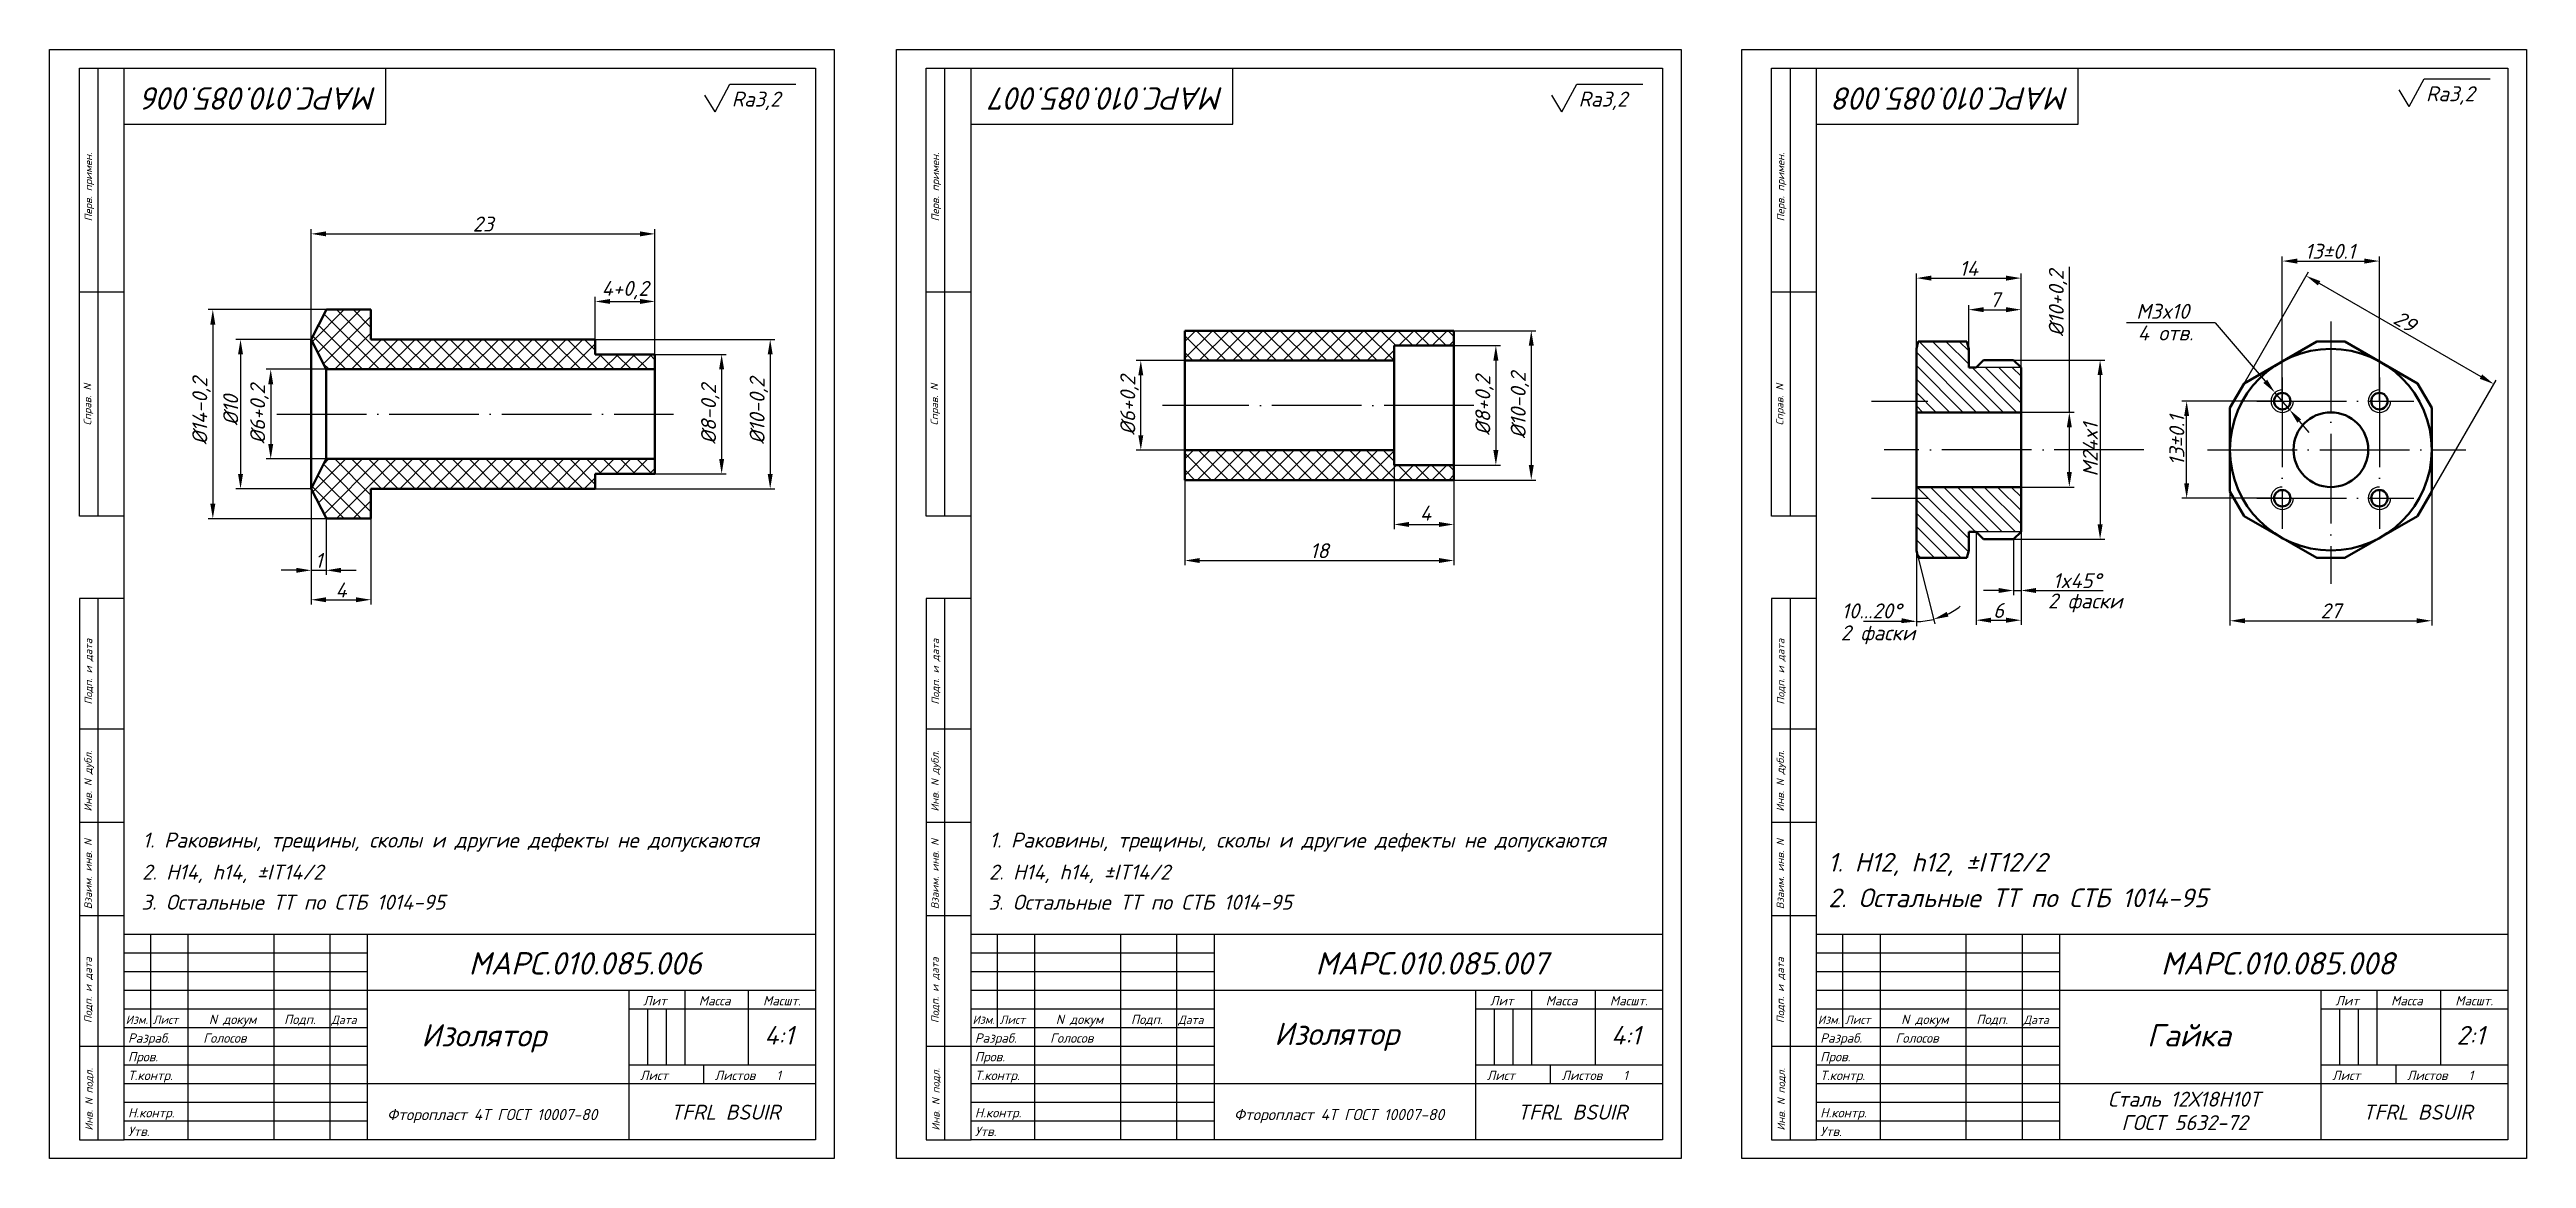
# Model space of a CAD drawing. Header units: millimetres. Extents: x -5427 to 3670, y -5891 to 948.
# Drawn here: x 2080 to 2743, y -4182 to -3885 of the extents above; entities that cross this region are included whole.
import ezdxf
from ezdxf.enums import TextEntityAlignment as Align

# ---------------------------------------------------------------- set-up
doc = ezdxf.new("R2010")
doc.units = ezdxf.units.MM
doc.header["$MEASUREMENT"] = 0
doc.linetypes.add('ACAD_ISO04W100', pattern=[30, 24, -3, 0, -3])
doc.layers.add('оси', color=1, linetype='ACAD_ISO04W100')
doc.layers.add('Толстые', color=7, linetype='Continuous', lineweight=50)
doc.layers.add('Тонкие', color=140, linetype='Continuous', lineweight=25)
doc.styles.get("Standard").update_dxf_attribs({"font": 'isocpeui.ttf'})
doc.styles.add('Для рамки', font='simplex.shx', dxfattribs={"oblique": 15, "height": 4})
doc.dimstyles.new('ISO-25', dxfattribs={"dimtxt": 4, "dimasz": 4, "dimexe": 1.25, "dimexo": 0, "dimtad": 1, "dimtxsty": 'Standard', "dimcen": 2.5, "dimadec": 0, "dimazin": 0, "dimtfac": 1, "dimtmove": 0, "dimatfit": 3, "dimfxl": 1, "dimarcsym": 0})
pattern_1 = [(135, (0, -1295.648), (-2.245064, -2.245064), []), (225, (0, -1295.648), (2.245064, -2.245064), [])]

msp = doc.modelspace()

# ---------------------------------------------------------------- texts
at = {"layer": 'Тонкие'}
for s, p in [('МАРС.010.085.006', (2167.408, -3895.463)), ('МАРС.010.085.007', (2394.047, -3895.463)), ('МАРС.010.085.008', (2620.281, -3895.463))]:
    msp.add_text(s, height=6, rotation=180, dxfattribs=at).set_placement(p)
for s, height, p in [('Ra3,2', 4, (2262.249, -3900.635)), ('Ra3,2', 4, (2488.888, -3900.635)), ('Ra3,2', 4, (2715.678, -3899.209)), ('M3x10', 4, (2638.134, -3957.457)), ('4 отв.', 4, (2638.525, -3963.271)), ('10...20%%d', 4, (2559.263, -4037.698)), ('2 фаски', 4, (2614.492, -4035.034)), ('2 фаски', 4, (2559.047, -4043.575)), ('1. Раковины, трещины, сколы и другие дефекты не допускаются', 4, (2104.591, -4099.079)), ('1. Раковины, трещины, сколы и другие дефекты не допускаются', 4, (2331.229, -4099.079)), ('1. H12, h12, %%pIT12/2', 5, (2555.653, -4105.516)), ('2. H14, h14, %%pIT14/2', 4, (2104.466, -4107.655)), ('2. H14, h14, %%pIT14/2', 4, (2331.105, -4107.655)), ('3. Остальные ТТ по СТБ 1014-95', 4, (2104.297, -4115.715)), ('3. Остальные ТТ по СТБ 1014-95', 4, (2330.936, -4115.715)), ('2. Остальные ТТ по СТБ 1014-95', 5, (2555.711, -4115.043)), ('МАРС.010.085.006', 6, (2191.857, -4133.094)), ('МАРС.010.085.007', 6, (2418.495, -4133.094)), ('МАРС.010.085.008', 6, (2644.73, -4133.094)), ('Изм.', 2.25, (2100.061, -4146.307)), ('Разраб.', 2.5, (2100.693, -4151.351)), ('Лист', 2.25, (2107.348, -4146.307)), ('Голосов', 2.5, (2120.822, -4151.351)), ('Дата', 2.25, (2155.097, -4146.337)), ('Изолятор', 6, (2179.166, -4152.357)), ('4:1', 5, (2270.98, -4151.849)), ('Изм.', 2.25, (2326.699, -4146.307)), ('Разраб.', 2.5, (2327.331, -4151.351)), ('Лист', 2.25, (2333.986, -4146.307)), ('Голосов', 2.5, (2347.46, -4151.351)), ('Дата', 2.25, (2381.736, -4146.337)), ('Изолятор', 6, (2407.435, -4151.95)), ('4:1', 5, (2497.619, -4151.849)), ('Изм.', 2.25, (2552.933, -4146.307)), ('Разраб.', 2.5, (2553.566, -4151.351)), ('Лист', 2.25, (2560.22, -4146.307)), ('Голосов', 2.5, (2573.695, -4151.351)), ('Дата', 2.25, (2607.97, -4146.337)), ('Гайка', 6, (2641.002, -4152.357)), ('2:1', 5, (2723.853, -4151.849)), ('Пров.', 2.5, (2100.693, -4156.351)), ('Пров.', 2.5, (2327.331, -4156.351)), ('Пров.', 2.5, (2553.566, -4156.351)), ('Т.контр.', 2.5, (2100.693, -4161.351)), ('Лист', 2.5, (2237.693, -4161.351)), ('Листов', 2.5, (2257.693, -4161.351)), ('1', 2.5, (2274.207, -4161.351)), ('Т.контр.', 2.5, (2327.331, -4161.351)), ('Лист', 2.5, (2464.331, -4161.351)), ('Листов', 2.5, (2484.331, -4161.351)), ('1', 2.5, (2500.846, -4161.351)), ('Т.контр.', 2.5, (2553.566, -4161.351)), ('Лист', 2.5, (2690.566, -4161.351)), ('Листов', 2.5, (2710.566, -4161.351)), ('1', 2.5, (2727.08, -4161.351)), ('Н.контр.', 2.5, (2100.693, -4171.351)), ('Фторопласт 4Т ГОСТ 10007-80', 3, (2170.012, -4172.085)), ('TFRL BSUIR', 4, (2245.867, -4171.947)), ('Н.контр.', 2.5, (2327.331, -4171.351)), ('Фторопласт 4Т ГОСТ 10007-80', 3, (2396.65, -4172.085)), ('TFRL BSUIR', 4, (2472.506, -4171.947)), ('Н.контр.', 2.5, (2553.566, -4171.351)), ('Сталь 12Х18Н10Т', 4, (2630.564, -4168.461)), ('TFRL BSUIR', 4, (2698.74, -4171.947)), ('Утв.', 2.5, (2100.693, -4176.351)), ('Утв.', 2.5, (2327.331, -4176.351)), ('Утв.', 2.5, (2553.566, -4176.351)), ('ГОСТ 5632-72', 4, (2634.172, -4174.741))]:
    msp.add_text(s, height=height, dxfattribs=at).set_placement(p)
at = {"layer": 'Тонкие', "linetype": 'Continuous', "style": 'Для рамки', "oblique": 15}
for s, p in [('Перв. примен.', (2091.098, -3931.379)), ('Перв. примен.', (2317.736, -3931.379)), ('Перв. примен.', (2543.971, -3931.379)), ('Справ. N', (2090.854, -3986.013)), ('Справ. N', (2317.492, -3986.013)), ('Справ. N', (2543.726, -3986.013)), ('Подп. и дата', (2091.114, -4060.793)), ('Подп. и дата', (2317.752, -4060.793)), ('Подп. и дата', (2543.986, -4060.793)), ('Инв. N дубл.', (2091.016, -4089.432)), ('Инв. N дубл.', (2317.654, -4089.432)), ('Инв. N дубл.', (2543.889, -4089.432)), ('Взаим. инв. N', (2091.016, -4115.594)), ('Взаим. инв. N', (2317.654, -4115.594)), ('Взаим. инв. N', (2543.889, -4115.594)), ('Подп. и дата', (2091.016, -4146.094)), ('Подп. и дата', (2317.654, -4146.094)), ('Подп. и дата', (2543.889, -4146.094)), ('Инв. N подл.', (2091.241, -4174.865)), ('Инв. N подл.', (2317.88, -4174.865)), ('Инв. N подл.', (2544.114, -4174.865))]:
    msp.add_text(s, height=2, rotation=90, dxfattribs=at).set_placement(p)
at = {"layer": 'Тонкие'}
for s, p in [('Лит', (2241.693, -4141.351)), ('Масса', (2257.693, -4141.351)), ('Масшт.', (2275.693, -4141.351)), ('Лит', (2468.331, -4141.351)), ('Масса', (2484.331, -4141.351)), ('Масшт.', (2502.331, -4141.351)), ('Лит', (2694.566, -4141.351)), ('Масса', (2710.566, -4141.351)), ('Масшт.', (2728.566, -4141.351)), ('N докум', (2128.693, -4146.351)), ('Подп.', (2146.693, -4146.351)), ('N докум', (2355.331, -4146.351)), ('Подп.', (2373.331, -4146.351)), ('N докум', (2581.566, -4146.351)), ('Подп.', (2599.566, -4146.351))]:
    msp.add_text(s, height=2.5, dxfattribs=at).set_placement(p, align=Align.CENTER)
at = {"layer": 'Тонкие', "insert": (2447.928, -4009.521), "char_height": 4, "attachment_point": 5}
msp.add_mtext('4', dxfattribs=at)

# ---------------------------------------------------------------- blocks, each defined once
blk = doc.blocks.new('*D198')
at = {"layer": 'Defpoints', "color": 0, "transparency": 16777216}
for p in [(2153.72, -3971), (2138.89, -3995), (2153.72, -3995)]:
    blk.add_point(p, dxfattribs=at)
at = {"layer": 'Тонкие', "color": 0, "lineweight": -2, "transparency": 16777216}
for p, q in [((2153.72, -3971), (2137.64, -3971)), ((2138.89, -3975), (2138.89, -3991)), ((2153.72, -3995), (2137.64, -3995))]:
    blk.add_line(p, q, dxfattribs=at)
at = {"layer": 'Тонкие', "color": 0, "transparency": 16777216}
for points in [[(2138.22, -3975), (2139.55, -3975), (2138.89, -3971)], [(2138.22, -3991), (2139.55, -3991), (2138.89, -3995)]]:
    blk.add_solid(points, dxfattribs=at)
at = {"layer": 'Тонкие', "color": 0, "transparency": 16777216, "insert": (2135.86, -3983), "char_height": 4, "attachment_point": 5, "rotation": 90}
blk.add_mtext('%%c6+0,2', dxfattribs=at)
blk = doc.blocks.new('*D199')
at = {"layer": 'Defpoints', "color": 0, "transparency": 16777216}
for p in [(2149.72, -3963), (2130.8, -4003), (2149.72, -4003)]:
    blk.add_point(p, dxfattribs=at)
at = {"layer": 'Тонкие', "color": 0, "lineweight": -2, "transparency": 16777216}
for p, q in [((2149.72, -3963), (2129.55, -3963)), ((2130.8, -3967), (2130.8, -3999)), ((2149.72, -4003), (2129.55, -4003))]:
    blk.add_line(p, q, dxfattribs=at)
at = {"layer": 'Тонкие', "color": 0, "transparency": 16777216}
for points in [[(2130.14, -3967), (2131.47, -3967), (2130.8, -3963)], [(2130.14, -3999), (2131.47, -3999), (2130.8, -4003)]]:
    blk.add_solid(points, dxfattribs=at)
at = {"layer": 'Тонкие', "color": 0, "transparency": 16777216, "insert": (2128.18, -3981.96), "char_height": 4, "attachment_point": 5, "rotation": 90}
blk.add_mtext('%%c10', dxfattribs=at)
blk = doc.blocks.new('*D200')
at = {"layer": 'Defpoints', "color": 0, "transparency": 16777216}
for p in [(2153.72, -3955), (2123.39, -4011), (2153.72, -4011)]:
    blk.add_point(p, dxfattribs=at)
at = {"layer": 'Тонкие', "color": 0, "lineweight": -2, "transparency": 16777216}
for p, q in [((2153.72, -3955), (2122.14, -3955)), ((2123.39, -3959), (2123.39, -4007)), ((2153.72, -4011), (2122.14, -4011))]:
    blk.add_line(p, q, dxfattribs=at)
at = {"layer": 'Тонкие', "color": 0, "transparency": 16777216}
for points in [[(2122.72, -3959), (2124.06, -3959), (2123.39, -3955)], [(2122.72, -4007), (2124.06, -4007), (2123.39, -4011)]]:
    blk.add_solid(points, dxfattribs=at)
at = {"layer": 'Тонкие', "color": 0, "transparency": 16777216, "insert": (2120.37, -3982.16), "char_height": 4, "attachment_point": 5, "rotation": 90}
blk.add_mtext('%%c14-0,2', dxfattribs=at)
blk = doc.blocks.new('*D201')
at = {"layer": 'Defpoints', "color": 0, "transparency": 16777216}
for p in [(2225.72, -3963), (2225.72, -4003), (2272.55, -4003)]:
    blk.add_point(p, dxfattribs=at)
at = {"layer": 'Тонкие', "color": 0, "lineweight": -2, "transparency": 16777216}
for p, q in [((2225.72, -3963), (2273.8, -3963)), ((2272.55, -3967), (2272.55, -3999)), ((2225.72, -4003), (2273.8, -4003))]:
    blk.add_line(p, q, dxfattribs=at)
at = {"layer": 'Тонкие', "color": 0, "transparency": 16777216}
for points in [[(2271.89, -3967), (2273.22, -3967), (2272.55, -3963)], [(2271.89, -3999), (2273.22, -3999), (2272.55, -4003)]]:
    blk.add_solid(points, dxfattribs=at)
at = {"layer": 'Тонкие', "color": 0, "transparency": 16777216, "insert": (2269.53, -3982.15), "char_height": 4, "attachment_point": 5, "rotation": 90}
blk.add_mtext('%%c10-0,2', dxfattribs=at)
blk = doc.blocks.new('*D202')
at = {"layer": 'Defpoints', "color": 0, "transparency": 16777216}
for p in [(2241.72, -3967), (2241.72, -3999), (2259.56, -3999)]:
    blk.add_point(p, dxfattribs=at)
at = {"layer": 'Тонкие', "color": 0, "lineweight": -2, "transparency": 16777216}
for p, q in [((2241.72, -3967), (2260.81, -3967)), ((2259.56, -3971), (2259.56, -3995)), ((2241.72, -3999), (2260.81, -3999))]:
    blk.add_line(p, q, dxfattribs=at)
at = {"layer": 'Тонкие', "color": 0, "transparency": 16777216}
for points in [[(2258.89, -3971), (2260.22, -3971), (2259.56, -3967)], [(2258.89, -3995), (2260.22, -3995), (2259.56, -3999)]]:
    blk.add_solid(points, dxfattribs=at)
at = {"layer": 'Тонкие', "color": 0, "transparency": 16777216, "insert": (2256.53, -3983), "char_height": 4, "attachment_point": 5, "rotation": 90}
blk.add_mtext('%%c8-0,2', dxfattribs=at)
blk = doc.blocks.new('*D203')
at = {"layer": 'Defpoints', "color": 0, "transparency": 16777216}
for p in [(2149.72, -4003), (2153.72, -4011), (2153.72, -4024.83)]:
    blk.add_point(p, dxfattribs=at)
at = {"layer": 'Тонкие', "color": 0, "lineweight": -2, "transparency": 16777216}
for p, q in [((2149.72, -4003), (2149.72, -4026.08)), ((2153.72, -4011), (2153.72, -4026.08)), ((2145.72, -4024.83), (2141.72, -4024.83)), ((2149.72, -4024.83), (2153.72, -4024.83)), ((2157.72, -4024.83), (2161.72, -4024.83))]:
    blk.add_line(p, q, dxfattribs=at)
at = {"layer": 'Тонкие', "color": 0, "transparency": 16777216}
for points in [[(2145.72, -4024.16), (2145.72, -4025.49), (2149.72, -4024.83)], [(2157.72, -4024.16), (2157.72, -4025.49), (2153.72, -4024.83)]]:
    blk.add_solid(points, dxfattribs=at)
at = {"layer": 'Тонкие', "color": 0, "transparency": 16777216, "insert": (2151.72, -4022.2), "char_height": 4, "attachment_point": 5}
blk.add_mtext('1', dxfattribs=at)
blk = doc.blocks.new('*D204')
at = {"layer": 'Defpoints', "color": 0, "transparency": 16777216}
for p in [(2149.72, -4003), (2165.72, -4011), (2165.72, -4032.71)]:
    blk.add_point(p, dxfattribs=at)
at = {"layer": 'Тонкие', "color": 0, "lineweight": -2, "transparency": 16777216}
for p, q in [((2149.72, -4003), (2149.72, -4033.96)), ((2165.72, -4011), (2165.72, -4033.96)), ((2153.72, -4032.71), (2161.72, -4032.71))]:
    blk.add_line(p, q, dxfattribs=at)
at = {"layer": 'Тонкие', "color": 0, "transparency": 16777216}
for points in [[(2153.72, -4032.05), (2153.72, -4033.38), (2149.72, -4032.71)], [(2161.72, -4032.05), (2161.72, -4033.38), (2165.72, -4032.71)]]:
    blk.add_solid(points, dxfattribs=at)
at = {"layer": 'Тонкие', "color": 0, "transparency": 16777216, "insert": (2157.72, -4030.09), "char_height": 4, "attachment_point": 5}
blk.add_mtext('4', dxfattribs=at)
blk = doc.blocks.new('*D205')
at = {"layer": 'Defpoints', "color": 0, "transparency": 16777216}
for p in [(2241.72, -3934.73), (2149.72, -3963), (2241.72, -3967)]:
    blk.add_point(p, dxfattribs=at)
at = {"layer": 'Тонкие', "color": 0, "lineweight": -2, "transparency": 16777216}
for p, q in [((2149.72, -3963), (2149.72, -3933.48)), ((2153.72, -3934.73), (2237.72, -3934.73)), ((2241.72, -3967), (2241.72, -3933.48))]:
    blk.add_line(p, q, dxfattribs=at)
at = {"layer": 'Тонкие', "color": 0, "transparency": 16777216}
for points in [[(2153.72, -3934.06), (2153.72, -3935.4), (2149.72, -3934.73)], [(2237.72, -3934.06), (2237.72, -3935.4), (2241.72, -3934.73)]]:
    blk.add_solid(points, dxfattribs=at)
at = {"layer": 'Тонкие', "color": 0, "transparency": 16777216, "insert": (2195.72, -3932.1), "char_height": 4, "attachment_point": 5}
blk.add_mtext('23', dxfattribs=at)
blk = doc.blocks.new('*D206')
at = {"layer": 'Defpoints', "color": 0, "transparency": 16777216}
for p in [(2241.72, -3952.83), (2225.72, -3963), (2241.72, -3967)]:
    blk.add_point(p, dxfattribs=at)
at = {"layer": 'Тонкие', "color": 0, "lineweight": -2, "transparency": 16777216}
for p, q in [((2225.72, -3963), (2225.72, -3951.58)), ((2229.72, -3952.83), (2237.72, -3952.83)), ((2241.72, -3967), (2241.72, -3951.58))]:
    blk.add_line(p, q, dxfattribs=at)
at = {"layer": 'Тонкие', "color": 0, "transparency": 16777216}
for points in [[(2229.72, -3952.16), (2229.72, -3953.49), (2225.72, -3952.83)], [(2237.72, -3952.16), (2237.72, -3953.49), (2241.72, -3952.83)]]:
    blk.add_solid(points, dxfattribs=at)
at = {"layer": 'Тонкие', "color": 0, "transparency": 16777216, "insert": (2233.72, -3949.8), "char_height": 4, "attachment_point": 5}
blk.add_mtext('4+0,2', dxfattribs=at)
blk = doc.blocks.new('*D207')
at = {"layer": 'Defpoints', "color": 0, "transparency": 16777216}
for p in [(2371.74, -3968.65), (2383.51, -3968.65), (2383.51, -3992.65)]:
    blk.add_point(p, dxfattribs=at)
at = {"layer": 'Тонкие', "color": 0, "lineweight": -2, "transparency": 16777216}
for p, q in [((2383.51, -3968.65), (2370.49, -3968.65)), ((2371.74, -3988.65), (2371.74, -3972.65)), ((2383.51, -3992.65), (2370.49, -3992.65))]:
    blk.add_line(p, q, dxfattribs=at)
at = {"layer": 'Тонкие', "color": 0, "transparency": 16777216}
for points in [[(2371.07, -3972.65), (2372.41, -3972.65), (2371.74, -3968.65)], [(2371.07, -3988.65), (2372.41, -3988.65), (2371.74, -3992.65)]]:
    blk.add_solid(points, dxfattribs=at)
at = {"layer": 'Тонкие', "color": 0, "transparency": 16777216, "insert": (2368.72, -3980.65), "char_height": 4, "attachment_point": 5, "rotation": 90}
blk.add_mtext('%%c6+0,2', dxfattribs=at)
blk = doc.blocks.new('*D208')
at = {"layer": 'Defpoints', "color": 0, "transparency": 16777216}
for p in [(2455.51, -3964.65), (2455.51, -3996.65), (2466.76, -3996.65)]:
    blk.add_point(p, dxfattribs=at)
at = {"layer": 'Тонкие', "color": 0, "lineweight": -2, "transparency": 16777216}
for p, q in [((2455.51, -3964.65), (2468.01, -3964.65)), ((2466.76, -3968.65), (2466.76, -3992.65)), ((2455.51, -3996.65), (2468.01, -3996.65))]:
    blk.add_line(p, q, dxfattribs=at)
at = {"layer": 'Тонкие', "color": 0, "transparency": 16777216}
for points in [[(2466.09, -3968.65), (2467.43, -3968.65), (2466.76, -3964.65)], [(2466.09, -3992.65), (2467.43, -3992.65), (2466.76, -3996.65)]]:
    blk.add_solid(points, dxfattribs=at)
at = {"layer": 'Тонкие', "color": 0, "transparency": 16777216, "insert": (2463.73, -3980.65), "char_height": 4, "attachment_point": 5, "rotation": 90}
blk.add_mtext('%%c8+0,2', dxfattribs=at)
blk = doc.blocks.new('*D209')
at = {"layer": 'Defpoints', "color": 0, "transparency": 16777216}
for p in [(2455.51, -3960.65), (2455.51, -4000.65), (2476.24, -4000.65)]:
    blk.add_point(p, dxfattribs=at)
at = {"layer": 'Тонкие', "color": 0, "lineweight": -2, "transparency": 16777216}
for p, q in [((2455.51, -3960.65), (2477.49, -3960.65)), ((2476.24, -3964.65), (2476.24, -3996.65)), ((2455.51, -4000.65), (2477.49, -4000.65))]:
    blk.add_line(p, q, dxfattribs=at)
at = {"layer": 'Тонкие', "color": 0, "transparency": 16777216}
for points in [[(2475.57, -3964.65), (2476.9, -3964.65), (2476.24, -3960.65)], [(2475.57, -3996.65), (2476.9, -3996.65), (2476.24, -4000.65)]]:
    blk.add_solid(points, dxfattribs=at)
at = {"layer": 'Тонкие', "color": 0, "transparency": 16777216, "insert": (2473.21, -3980.65), "char_height": 4, "attachment_point": 5, "rotation": 90}
blk.add_mtext('%%c10-0,2', dxfattribs=at)
blk = doc.blocks.new('*D210')
at = {"layer": 'Defpoints', "color": 0, "transparency": 16777216}
for p in [(2383.51, -4000.65), (2455.51, -4000.65), (2455.51, -4022.21)]:
    blk.add_point(p, dxfattribs=at)
at = {"layer": 'Тонкие', "color": 0, "lineweight": -2, "transparency": 16777216}
for p, q in [((2383.51, -4000.65), (2383.51, -4023.46)), ((2455.51, -4000.65), (2455.51, -4023.46)), ((2387.51, -4022.21), (2451.51, -4022.21))]:
    blk.add_line(p, q, dxfattribs=at)
at = {"layer": 'Тонкие', "color": 0, "transparency": 16777216}
for points in [[(2387.51, -4021.54), (2387.51, -4022.87), (2383.51, -4022.21)], [(2451.51, -4021.54), (2451.51, -4022.87), (2455.51, -4022.21)]]:
    blk.add_solid(points, dxfattribs=at)
at = {"layer": 'Тонкие', "color": 0, "transparency": 16777216, "insert": (2419.51, -4019.58), "char_height": 4, "attachment_point": 5}
blk.add_mtext('18', dxfattribs=at)
blk = doc.blocks.new('*D211')
at = {"layer": 'Defpoints', "color": 0, "transparency": 16777216}
for p in [(2651.62, -3979.52), (2677.21, -3979.52), (2677.21, -4005.52)]:
    blk.add_point(p, dxfattribs=at)
at = {"layer": 'Тонкие', "color": 0, "lineweight": -2, "transparency": 16777216}
for p, q in [((2677.21, -3979.52), (2650.37, -3979.52)), ((2651.62, -4001.52), (2651.62, -3983.52)), ((2677.21, -4005.52), (2650.37, -4005.52))]:
    blk.add_line(p, q, dxfattribs=at)
at = {"layer": 'Тонкие', "color": 0, "transparency": 16777216}
for points in [[(2650.96, -3983.52), (2652.29, -3983.52), (2651.62, -3979.52)], [(2650.96, -4001.52), (2652.29, -4001.52), (2651.62, -4005.52)]]:
    blk.add_solid(points, dxfattribs=at)
at = {"layer": 'Тонкие', "color": 0, "transparency": 16777216, "insert": (2649, -3990.07), "char_height": 4, "attachment_point": 5, "rotation": 90}
blk.add_mtext('13%%p0.1', dxfattribs=at)
blk = doc.blocks.new('*D212')
at = {"layer": 'Defpoints', "color": 0, "transparency": 16777216}
for p in [(2607.3, -3982.52), (2620.23, -3982.52), (2607.3, -4002.52)]:
    blk.add_point(p, dxfattribs=at)
at = {"layer": 'Тонкие', "color": 0, "lineweight": -2, "transparency": 16777216}
for p, q in [((2620.23, -3982.52), (2620.23, -3943.56)), ((2607.3, -3982.52), (2621.48, -3982.52)), ((2620.23, -3998.52), (2620.23, -3986.52)), ((2607.3, -4002.52), (2621.48, -4002.52))]:
    blk.add_line(p, q, dxfattribs=at)
at = {"layer": 'Тонкие', "color": 0, "transparency": 16777216}
for points in [[(2619.57, -3986.52), (2620.9, -3986.52), (2620.23, -3982.52)], [(2619.57, -3998.52), (2620.9, -3998.52), (2620.23, -4002.52)]]:
    blk.add_solid(points, dxfattribs=at)
at = {"layer": 'Тонкие', "color": 0, "transparency": 16777216, "insert": (2617.21, -3953.31), "char_height": 4, "attachment_point": 5, "rotation": 90}
blk.add_mtext('%%c10+0,2', dxfattribs=at)
blk = doc.blocks.new('*D213')
at = {"layer": 'Defpoints', "color": 0, "transparency": 16777216}
for p in [(2605.3, -3968.52), (2605.3, -4016.52), (2628.46, -4016.52)]:
    blk.add_point(p, dxfattribs=at)
at = {"layer": 'Тонкие', "color": 0, "lineweight": -2, "transparency": 16777216}
for p, q in [((2605.3, -3968.52), (2629.71, -3968.52)), ((2628.46, -3972.52), (2628.46, -4012.52)), ((2605.3, -4016.52), (2629.71, -4016.52))]:
    blk.add_line(p, q, dxfattribs=at)
at = {"layer": 'Тонкие', "color": 0, "transparency": 16777216}
for points in [[(2627.8, -3972.52), (2629.13, -3972.52), (2628.46, -3968.52)], [(2627.8, -4012.52), (2629.13, -4012.52), (2628.46, -4016.52)]]:
    blk.add_solid(points, dxfattribs=at)
at = {"layer": 'Тонкие', "color": 0, "transparency": 16777216, "insert": (2625.84, -3992.52), "char_height": 4, "attachment_point": 5, "rotation": 90}
blk.add_mtext('M24x1', dxfattribs=at)
blk = doc.blocks.new('*D214')
at = {"layer": 'Defpoints', "color": 0, "transparency": 16777216}
for p in [(2605.3, -4016.52), (2607.3, -4014.52), (2607.3, -4030.24)]:
    blk.add_point(p, dxfattribs=at)
at = {"layer": 'Тонкие', "color": 0, "lineweight": -2, "transparency": 16777216}
for p, q in [((2605.3, -4016.52), (2605.3, -4031.49)), ((2607.3, -4014.52), (2607.3, -4031.49)), ((2601.3, -4030.24), (2597.3, -4030.24)), ((2605.3, -4030.24), (2607.3, -4030.24)), ((2611.3, -4030.24), (2629.24, -4030.24))]:
    blk.add_line(p, q, dxfattribs=at)
at = {"layer": 'Тонкие', "color": 0, "transparency": 16777216}
for points in [[(2601.3, -4029.57), (2601.3, -4030.9), (2605.3, -4030.24)], [(2611.3, -4029.57), (2611.3, -4030.9), (2607.3, -4030.24)]]:
    blk.add_solid(points, dxfattribs=at)
at = {"layer": 'Тонкие', "color": 0, "transparency": 16777216, "insert": (2622.27, -4027.61), "char_height": 4, "attachment_point": 5}
blk.add_mtext('1x45%%d', dxfattribs=at)
blk = doc.blocks.new('*D215')
at = {"layer": 'Defpoints', "color": 0, "transparency": 16777216}
for p in [(2595.3, -4014.52), (2607.3, -4014.53), (2607.3, -4038.19)]:
    blk.add_point(p, dxfattribs=at)
at = {"layer": 'Тонкие', "color": 0, "lineweight": -2, "transparency": 16777216}
for p, q in [((2595.3, -4014.52), (2595.3, -4039.44)), ((2607.3, -4014.53), (2607.3, -4039.44)), ((2599.3, -4038.19), (2603.3, -4038.19))]:
    blk.add_line(p, q, dxfattribs=at)
at = {"layer": 'Тонкие', "color": 0, "transparency": 16777216}
for points in [[(2599.3, -4037.52), (2599.3, -4038.86), (2595.3, -4038.19)], [(2603.3, -4037.52), (2603.3, -4038.86), (2607.3, -4038.19)]]:
    blk.add_solid(points, dxfattribs=at)
at = {"layer": 'Тонкие', "color": 0, "transparency": 16777216, "insert": (2601.3, -4035.57), "char_height": 4, "attachment_point": 5}
blk.add_mtext('6', dxfattribs=at)
blk = doc.blocks.new('*D216')
at = {"layer": 'Defpoints', "color": 0, "transparency": 16777216}
for p in [(2607.3, -3955.03), (2593.3, -3970.52), (2607.3, -3970.52)]:
    blk.add_point(p, dxfattribs=at)
at = {"layer": 'Тонкие', "color": 0, "lineweight": -2, "transparency": 16777216}
for p, q in [((2593.3, -3970.52), (2593.3, -3953.78)), ((2597.3, -3955.03), (2603.3, -3955.03)), ((2607.3, -3970.52), (2607.3, -3953.78))]:
    blk.add_line(p, q, dxfattribs=at)
at = {"layer": 'Тонкие', "color": 0, "transparency": 16777216}
for points in [[(2597.3, -3954.36), (2597.3, -3955.7), (2593.3, -3955.03)], [(2603.3, -3954.36), (2603.3, -3955.7), (2607.3, -3955.03)]]:
    blk.add_solid(points, dxfattribs=at)
at = {"layer": 'Тонкие', "color": 0, "transparency": 16777216, "insert": (2600.3, -3952.38), "char_height": 4, "attachment_point": 5}
blk.add_mtext('7', dxfattribs=at)
blk = doc.blocks.new('*D217')
at = {"layer": 'Defpoints', "color": 0, "transparency": 16777216}
for p in [(2607.3, -3946.58), (2579.3, -3965.52), (2607.3, -3970.52)]:
    blk.add_point(p, dxfattribs=at)
at = {"layer": 'Тонкие', "color": 0, "lineweight": -2, "transparency": 16777216}
for p, q in [((2579.3, -3965.52), (2579.3, -3945.33)), ((2583.3, -3946.58), (2603.3, -3946.58)), ((2607.3, -3970.52), (2607.3, -3945.33))]:
    blk.add_line(p, q, dxfattribs=at)
at = {"layer": 'Тонкие', "color": 0, "transparency": 16777216}
for points in [[(2583.3, -3945.91), (2583.3, -3947.25), (2579.3, -3946.58)], [(2603.3, -3945.91), (2603.3, -3947.25), (2607.3, -3946.58)]]:
    blk.add_solid(points, dxfattribs=at)
at = {"layer": 'Тонкие', "color": 0, "transparency": 16777216, "insert": (2593.3, -3943.95), "char_height": 4, "attachment_point": 5}
blk.add_mtext('14', dxfattribs=at)
blk = doc.blocks.new('*D218')
at = {"layer": 'Defpoints', "color": 0, "transparency": 16777216}
for p in [(2663.21, -4003.76), (2717.21, -4003.76), (2717.21, -4038.35)]:
    blk.add_point(p, dxfattribs=at)
at = {"layer": 'Тонкие', "color": 0, "lineweight": -2, "transparency": 16777216}
for p, q in [((2663.21, -4003.76), (2663.21, -4039.6)), ((2717.21, -4003.76), (2717.21, -4039.6)), ((2667.21, -4038.35), (2713.21, -4038.35))]:
    blk.add_line(p, q, dxfattribs=at)
at = {"layer": 'Тонкие', "color": 0, "transparency": 16777216}
for points in [[(2667.21, -4037.68), (2667.21, -4039.01), (2663.21, -4038.35)], [(2713.21, -4037.68), (2713.21, -4039.01), (2717.21, -4038.35)]]:
    blk.add_solid(points, dxfattribs=at)
at = {"layer": 'Тонкие', "color": 0, "transparency": 16777216, "insert": (2690.21, -4035.7), "char_height": 4, "attachment_point": 5}
blk.add_mtext('27', dxfattribs=at)
blk = doc.blocks.new('*D219')
at = {"layer": 'Defpoints', "color": 0, "transparency": 16777216}
for p in [(2666.98, -3974.76), (2733.84, -3974.96), (2717.21, -4003.76)]:
    blk.add_point(p, dxfattribs=at)
at = {"layer": 'Тонкие', "color": 0, "lineweight": -2, "transparency": 16777216}
for p, q in [((2666.98, -3974.76), (2684.24, -3944.87)), ((2687.08, -3947.96), (2730.38, -3972.96)), ((2717.21, -4003.76), (2734.47, -3973.87))]:
    blk.add_line(p, q, dxfattribs=at)
at = {"layer": 'Тонкие', "color": 0, "transparency": 16777216}
for points in [[(2687.41, -3947.38), (2686.74, -3948.53), (2683.61, -3945.96)], [(2730.71, -3972.38), (2730.05, -3973.53), (2733.84, -3974.96)]]:
    blk.add_solid(points, dxfattribs=at)
at = {"layer": 'Тонкие', "color": 0, "transparency": 16777216, "insert": (2710.04, -3958.18), "char_height": 4, "attachment_point": 5, "rotation": 330}
blk.add_mtext('29', dxfattribs=at)
blk = doc.blocks.new('*D220')
at = {"layer": 'Defpoints', "color": 0, "transparency": 16777216}
for p in [(2703.21, -3942.01), (2677.21, -3979.52), (2703.21, -3979.52)]:
    blk.add_point(p, dxfattribs=at)
at = {"layer": 'Тонкие', "color": 0, "lineweight": -2, "transparency": 16777216}
for p, q in [((2677.21, -3979.52), (2677.21, -3940.76)), ((2681.21, -3942.01), (2699.21, -3942.01)), ((2703.21, -3979.52), (2703.21, -3940.76))]:
    blk.add_line(p, q, dxfattribs=at)
at = {"layer": 'Тонкие', "color": 0, "transparency": 16777216}
for points in [[(2681.21, -3941.35), (2681.21, -3942.68), (2677.21, -3942.01)], [(2699.21, -3941.35), (2699.21, -3942.68), (2703.21, -3942.01)]]:
    blk.add_solid(points, dxfattribs=at)
at = {"layer": 'Тонкие', "color": 0, "transparency": 16777216, "insert": (2689.98, -3939.39), "char_height": 4, "attachment_point": 5}
blk.add_mtext('13%%p0.1', dxfattribs=at)

# ---------------------------------------------------------------- dimensions: what is measured, and where the dimension line sits
at = {"layer": 'Тонкие'}
for base, p1, p2, text, picture, middle in [((2241.721, -3934.73), (2149.719, -3962.998), (2241.721, -3966.998), '23', '*D205', (2195.72, -3932.105)), ((2607.297, -3946.579), (2579.297, -3965.524), (2607.297, -3970.524), '14', '*D217', (2593.297, -3943.954)), ((2241.721, -3952.827), (2225.721, -3962.998), (2241.721, -3966.998), '4+0,2', '*D206', (2233.721, -3949.802)), ((2607.297, -3955.03), (2593.297, -3970.524), (2607.297, -3970.524), '7', '*D216', (2600.297, -3952.379)), ((2153.719, -4024.827), (2149.719, -4002.998), (2153.719, -4010.998), '1', '*D203', (2151.719, -4022.202)), ((2165.721, -4032.713), (2149.719, -4002.998), (2165.721, -4010.998), '4', '*D204', (2157.72, -4030.088)), ((2455.512, -4022.207), (2383.512, -4000.65), (2455.512, -4000.65), '18', '*D210', (2419.512, -4019.582)), ((2717.214, -4038.346), (2663.214, -4003.759), (2717.214, -4003.759), '27', '*D218', (2690.214, -4035.695)), ((2607.297, -4038.191), (2595.297, -4014.524), (2607.297, -4014.531), '6', '*D215', (2601.297, -4035.566)), ((2607.297, -4030.236), (2605.297, -4016.524), (2607.297, -4014.524), '1x45%%d', '*D214', (2622.267, -4027.611))]:
    dim = msp.add_linear_dim(base=base, p1=p1, p2=p2, text=text, dimstyle='ISO-25', dxfattribs=at)
    dim.commit()
    dim.dimension.update_dxf_attribs({"geometry": picture, "text_midpoint": middle})
dim = msp.add_linear_dim(base=(2703.214, -3942.012), p1=(2677.214, -3979.524), p2=(2703.214, -3979.524), text='13%%p0.1', dimstyle='ISO-25', dxfattribs=at)
dim.commit()
dim.dimension.update_dxf_attribs({"geometry": '*D220', "text_midpoint": (2689.985, -3942.012), "dimtype": 160})
for base, p1, p2, text, picture, middle in [((2620.232, -3982.524), (2607.297, -4002.524), (2607.297, -3982.524), '%%c10+0,2', '*D212', (2620.232, -3953.311)), ((2123.391, -4010.998), (2153.719, -3954.998), (2153.719, -4010.998), '%%c14-0,2', '*D200', (2123.391, -3982.159)), ((2130.805, -4002.998), (2149.719, -3962.998), (2149.719, -4002.998), '%%c10', '*D199', (2130.805, -3981.963)), ((2272.555, -4002.998), (2225.721, -3962.998), (2225.721, -4002.998), '%%c10-0,2', '*D201', (2272.555, -3982.149)), ((2651.623, -3979.524), (2677.214, -4005.524), (2677.214, -3979.524), '13%%p0.1', '*D211', (2651.623, -3990.069))]:
    dim = msp.add_linear_dim(base=base, p1=p1, p2=p2, angle=90, text=text, dimstyle='ISO-25', dxfattribs=at)
    dim.commit()
    dim.dimension.update_dxf_attribs({"geometry": picture, "text_midpoint": middle, "dimtype": 160})
dim = msp.add_aligned_dim(p1=(2666.984, -3974.759), p2=(2717.214, -4003.759), distance=33.258, text='29', dimstyle='ISO-25', dxfattribs=at)
dim.commit()
dim.dimension.update_dxf_attribs({"geometry": '*D219', "text_midpoint": (2710.041, -3958.183)})
for base, p1, p2, text, picture, middle in [((2476.237, -4000.65), (2455.512, -3960.65), (2455.512, -4000.65), '%%c10-0,2', '*D209', (2473.212, -3980.65)), ((2259.556, -3998.998), (2241.721, -3966.998), (2241.721, -3998.998), '%%c8-0,2', '*D202', (2256.531, -3982.998)), ((2371.74, -3968.652), (2383.512, -3992.65), (2383.511, -3968.652), '%%c6+0,2', '*D207', (2368.715, -3980.651)), ((2466.76, -3996.65), (2455.512, -3964.65), (2455.512, -3996.65), '%%c8+0,2', '*D208', (2463.735, -3980.65)), ((2628.462, -4016.524), (2605.297, -3968.524), (2605.297, -4016.524), 'M24x1', '*D213', (2625.837, -3992.524)), ((2138.886, -3994.998), (2153.719, -3970.998), (2153.719, -3994.998), '%%c6+0,2', '*D198', (2135.861, -3982.998))]:
    dim = msp.add_linear_dim(base=base, p1=p1, p2=p2, angle=90, text=text, dimstyle='ISO-25', dxfattribs=at)
    dim.commit()
    dim.dimension.update_dxf_attribs({"geometry": picture, "text_midpoint": middle})

# ---------------------------------------------------------------- hatches: boundary and pattern name
at = {"layer": 'Тонкие'}
h = msp.add_hatch(dxfattribs=at)
h.set_pattern_fill('ANSI37', color=256, angle=90, style=0)
h.set_pattern_definition(pattern_1)
h.paths.add_polyline_path([(2225.721, -3962.998), (2165.721, -3962.998), (2165.721, -3954.998), (2153.788, -3955.007), (2149.788, -3963.05), (2153.719, -3970.998), (2241.721, -3970.998), (2241.721, -3966.998), (2225.721, -3966.998)])
h.paths.add_polyline_path([(2241.721, -3994.998), (2153.719, -3994.998), (2149.788, -4002.946), (2153.788, -4010.989), (2165.721, -4010.998), (2165.721, -4002.998), (2225.721, -4002.998), (2225.721, -3998.998), (2241.721, -3998.998)])
h = msp.add_hatch(dxfattribs=at)
h.set_pattern_fill('ANSI37', color=256, angle=90, style=0)
h.set_pattern_definition(pattern_1)
h.paths.add_polyline_path([(2383.512, -3960.65), (2383.512, -3968.652), (2439.512, -3968.648), (2439.512, -3964.65), (2455.512, -3964.65), (2455.512, -3960.65)])
h.paths.add_polyline_path([(2383.512, -3992.65), (2383.512, -4000.65), (2455.512, -4000.65), (2455.512, -3996.65), (2439.512, -3996.65), (2439.512, -3992.65)])
h = msp.add_hatch(dxfattribs=at)
h.set_pattern_fill('ANSI31', color=256, scale=0.8, angle=90, style=0)
h.set_pattern_definition([(135, (-17.1817, -1319.648), (-1.7960512, -1.7960512), [])])
h.paths.add_polyline_path([(2595.297, -3970.524), (2593.297, -3970.524), (2593.297, -3965.524), (2592.797, -3963.524), (2579.797, -3963.524), (2579.297, -3965.524), (2579.297, -3982.524), (2607.297, -3982.524), (2607.297, -3970.524)])
h.paths.add_polyline_path([(2607.297, -4014.524), (2607.297, -4002.524), (2579.297, -4002.524), (2579.297, -4019.524), (2579.797, -4021.524), (2592.797, -4021.524), (2593.297, -4019.524), (2593.297, -4014.524), (2595.297, -4014.524)])

# ---------------------------------------------------------------- linework, layer by layer
for p, q in [((2079.693, -3885.351), (2289.693, -3885.351)), ((2079.693, -4182.351), (2079.693, -3885.351)), ((2087.693, -4010.351), (2087.693, -3890.351)), ((2087.693, -3890.351), (2099.693, -3890.351)), ((2092.693, -4010.351), (2092.693, -3890.351)), ((2099.693, -3890.351), (2284.693, -3890.351)), ((2099.693, -4177.351), (2099.693, -3890.351)), ((2169.693, -3905.351), (2169.693, -3890.351)), ((2284.693, -3890.351), (2284.693, -4177.351)), ((2289.693, -3885.351), (2289.693, -4182.351)), ((2306.331, -4182.351), (2306.331, -3885.351)), ((2306.331, -3885.351), (2516.331, -3885.351)), ((2314.331, -4010.351), (2314.331, -3890.351)), ((2314.331, -3890.351), (2326.331, -3890.351)), ((2319.331, -4010.351), (2319.331, -3890.351)), ((2326.331, -4177.351), (2326.331, -3890.351)), ((2326.331, -3890.351), (2511.331, -3890.351)), ((2396.331, -3905.351), (2396.331, -3890.351)), ((2511.331, -3890.351), (2511.331, -4177.351)), ((2516.331, -3885.351), (2516.331, -4182.351)), ((2532.566, -4182.351), (2532.566, -3885.351)), ((2532.566, -3885.351), (2742.566, -3885.351)), ((2540.566, -4010.351), (2540.566, -3890.351)), ((2540.566, -3890.351), (2552.566, -3890.351)), ((2545.566, -4010.351), (2545.566, -3890.351)), ((2552.566, -4177.351), (2552.566, -3890.351)), ((2552.566, -3890.351), (2737.566, -3890.351)), ((2622.566, -3905.351), (2622.566, -3890.351)), ((2737.566, -3890.351), (2737.566, -4177.351)), ((2742.566, -3885.351), (2742.566, -4182.351)), ((2099.693, -3905.351), (2169.693, -3905.351)), ((2326.331, -3905.351), (2396.331, -3905.351)), ((2552.566, -3905.351), (2622.566, -3905.351)), ((2099.693, -3950.351), (2087.693, -3950.351)), ((2326.331, -3950.351), (2314.331, -3950.351)), ((2552.566, -3950.351), (2540.566, -3950.351)), ((2099.693, -4010.351), (2087.693, -4010.351)), ((2326.331, -4010.351), (2314.331, -4010.351)), ((2552.566, -4010.351), (2540.566, -4010.351)), ((2087.693, -4032.351), (2087.693, -4177.351)), ((2099.693, -4032.351), (2087.693, -4032.351)), ((2092.693, -4177.351), (2092.693, -4032.351)), ((2314.331, -4032.351), (2314.331, -4177.351)), ((2326.331, -4032.351), (2314.331, -4032.351)), ((2319.331, -4177.351), (2319.331, -4032.351)), ((2540.566, -4032.351), (2540.566, -4177.351)), ((2552.566, -4032.351), (2540.566, -4032.351)), ((2545.566, -4177.351), (2545.566, -4032.351)), ((2099.693, -4067.351), (2087.693, -4067.351)), ((2326.331, -4067.351), (2314.331, -4067.351)), ((2552.566, -4067.351), (2540.566, -4067.351)), ((2099.693, -4092.351), (2087.693, -4092.351)), ((2326.331, -4092.351), (2314.331, -4092.351)), ((2552.566, -4092.351), (2540.566, -4092.351)), ((2099.693, -4117.351), (2087.693, -4117.351)), ((2284.693, -4122.351), (2099.693, -4122.351)), ((2106.693, -4122.351), (2106.693, -4147.351)), ((2106.693, -4122.351), (2106.693, -4147.351)), ((2116.693, -4122.351), (2116.693, -4177.351)), ((2116.693, -4122.351), (2116.693, -4177.351)), ((2139.693, -4122.351), (2139.693, -4177.351)), ((2139.693, -4122.351), (2139.693, -4177.351)), ((2154.693, -4122.351), (2154.693, -4177.351)), ((2154.693, -4122.351), (2154.693, -4177.351)), ((2164.693, -4122.351), (2164.693, -4177.351)), ((2164.693, -4122.351), (2164.693, -4177.351)), ((2326.331, -4117.351), (2314.331, -4117.351)), ((2511.331, -4122.351), (2326.331, -4122.351)), ((2333.331, -4122.351), (2333.331, -4147.351)), ((2333.331, -4122.351), (2333.331, -4147.351)), ((2343.331, -4122.351), (2343.331, -4177.351)), ((2343.331, -4122.351), (2343.331, -4177.351)), ((2366.331, -4122.351), (2366.331, -4177.351)), ((2366.331, -4122.351), (2366.331, -4177.351)), ((2381.331, -4122.351), (2381.331, -4177.351)), ((2381.331, -4122.351), (2381.331, -4177.351)), ((2391.331, -4122.351), (2391.331, -4177.351)), ((2391.331, -4122.351), (2391.331, -4177.351)), ((2552.566, -4117.351), (2540.566, -4117.351)), ((2737.566, -4122.351), (2552.566, -4122.351)), ((2559.566, -4122.351), (2559.566, -4147.351)), ((2559.566, -4122.351), (2559.566, -4147.351)), ((2569.566, -4122.351), (2569.566, -4177.351)), ((2569.566, -4122.351), (2569.566, -4177.351)), ((2592.566, -4122.351), (2592.566, -4177.351)), ((2592.566, -4122.351), (2592.566, -4177.351)), ((2607.566, -4122.351), (2607.566, -4177.351)), ((2607.566, -4122.351), (2607.566, -4177.351)), ((2617.566, -4122.351), (2617.566, -4177.351)), ((2617.566, -4122.351), (2617.566, -4177.351)), ((2164.693, -4142.351), (2099.693, -4142.351)), ((2284.693, -4137.351), (2164.693, -4137.351)), ((2234.693, -4137.351), (2234.693, -4177.351)), ((2234.693, -4137.351), (2234.693, -4177.351)), ((2284.693, -4142.351), (2234.693, -4142.351)), ((2249.693, -4137.351), (2249.693, -4157.351)), ((2249.693, -4137.351), (2249.693, -4157.351)), ((2266.693, -4137.351), (2266.693, -4157.351)), ((2266.693, -4137.351), (2266.693, -4157.351)), ((2391.331, -4142.351), (2326.331, -4142.351)), ((2511.331, -4137.351), (2391.331, -4137.351)), ((2461.331, -4137.351), (2461.331, -4177.351)), ((2461.331, -4137.351), (2461.331, -4177.351)), ((2511.331, -4142.351), (2461.331, -4142.351)), ((2476.331, -4137.351), (2476.331, -4157.351)), ((2476.331, -4137.351), (2476.331, -4157.351)), ((2493.331, -4137.351), (2493.331, -4157.351)), ((2493.331, -4137.351), (2493.331, -4157.351)), ((2617.566, -4142.351), (2552.566, -4142.351)), ((2737.566, -4137.351), (2617.566, -4137.351)), ((2687.566, -4137.351), (2687.566, -4177.351)), ((2687.566, -4137.351), (2687.566, -4177.351)), ((2737.566, -4142.351), (2687.566, -4142.351)), ((2702.566, -4137.351), (2702.566, -4157.351)), ((2702.566, -4137.351), (2702.566, -4157.351)), ((2719.566, -4137.351), (2719.566, -4157.351)), ((2719.566, -4137.351), (2719.566, -4157.351)), ((2164.693, -4147.351), (2099.693, -4147.351)), ((2164.693, -4147.351), (2099.693, -4147.351)), ((2391.331, -4147.351), (2326.331, -4147.351)), ((2391.331, -4147.351), (2326.331, -4147.351)), ((2617.566, -4147.351), (2552.566, -4147.351)), ((2617.566, -4147.351), (2552.566, -4147.351)), ((2099.693, -4152.351), (2087.693, -4152.351)), ((2326.331, -4152.351), (2314.331, -4152.351)), ((2552.566, -4152.351), (2540.566, -4152.351)), ((2284.693, -4162.351), (2164.693, -4162.351)), ((2284.693, -4162.351), (2164.693, -4162.351)), ((2284.693, -4157.351), (2234.693, -4157.351)), ((2284.693, -4157.351), (2234.693, -4157.351)), ((2254.693, -4157.351), (2254.693, -4162.351)), ((2254.693, -4157.351), (2254.693, -4162.351)), ((2511.331, -4162.351), (2391.331, -4162.351)), ((2511.331, -4162.351), (2391.331, -4162.351)), ((2511.331, -4157.351), (2461.331, -4157.351)), ((2511.331, -4157.351), (2461.331, -4157.351)), ((2481.331, -4157.351), (2481.331, -4162.351)), ((2481.331, -4157.351), (2481.331, -4162.351)), ((2737.566, -4162.351), (2617.566, -4162.351)), ((2737.566, -4162.351), (2617.566, -4162.351)), ((2737.566, -4157.351), (2687.566, -4157.351)), ((2737.566, -4157.351), (2687.566, -4157.351)), ((2707.566, -4157.351), (2707.566, -4162.351)), ((2707.566, -4157.351), (2707.566, -4162.351)), ((2289.693, -4182.351), (2079.693, -4182.351)), ((2087.693, -4177.351), (2099.693, -4177.351)), ((2284.693, -4177.351), (2099.693, -4177.351)), ((2516.331, -4182.351), (2306.331, -4182.351)), ((2314.331, -4177.351), (2326.331, -4177.351)), ((2511.331, -4177.351), (2326.331, -4177.351)), ((2742.566, -4182.351), (2532.566, -4182.351)), ((2540.566, -4177.351), (2552.566, -4177.351)), ((2737.566, -4177.351), (2552.566, -4177.351))]:
    msp.add_line(p, q)
at = {"layer": 'оси'}
for p, q in [((2690.214, -3958.184), (2690.214, -4028.408)), ((2677.214, -3973.193), (2677.214, -4013.737)), ((2703.214, -3973.193), (2703.214, -4013.737)), ((2140.507, -3982.998), (2246.713, -3982.998)), ((2460.874, -3980.65), (2377.518, -3980.65)), ((2567.297, -3979.524), (2582.32, -3979.524)), ((2670.373, -3979.524), (2712.421, -3979.524)), ((2640.187, -3992.524), (2570.719, -3992.524)), ((2657.172, -3992.524), (2726.363, -3992.524)), ((2567.297, -4005.524), (2582.341, -4005.524)), ((2670.373, -4005.524), (2712.421, -4005.524))]:
    msp.add_line(p, q, dxfattribs=at)
at = {"layer": 'Толстые'}
for p, q in [((2153.788, -3955.007), (2149.719, -3962.998)), ((2165.721, -3954.998), (2153.788, -3955.007)), ((2165.721, -3962.998), (2165.721, -3954.998)), ((2149.719, -3962.998), (2153.719, -3970.998)), ((2149.719, -4002.998), (2149.719, -3962.998)), ((2165.721, -3962.413), (2165.721, -3962.413)), ((2165.721, -3962.998), (2225.721, -3962.998)), ((2225.721, -3962.998), (2225.721, -3966.998)), ((2383.512, -4000.65), (2383.512, -3960.65)), ((2383.512, -3960.65), (2455.512, -3960.65)), ((2455.512, -3960.65), (2455.512, -4000.65)), ((2579.297, -3965.524), (2579.797, -3963.524)), ((2579.797, -3963.524), (2592.797, -3963.524)), ((2593.297, -3965.524), (2592.797, -3963.524)), ((2693.984, -3963.524), (2686.443, -3963.524)), ((2241.721, -3966.998), (2225.721, -3966.998)), ((2241.721, -3998.998), (2241.721, -3966.998)), ((2383.512, -3968.652), (2439.512, -3968.648)), ((2439.512, -3964.65), (2439.512, -3996.65)), ((2439.512, -3964.65), (2455.512, -3964.65)), ((2579.297, -3965.524), (2579.297, -4019.524)), ((2593.297, -3965.524), (2593.297, -3970.524)), ((2593.297, -3970.524), (2595.297, -3970.524)), ((2595.297, -3970.524), (2597.297, -3968.524)), ((2595.297, -3970.524), (2595.297, -3970.524)), ((2605.297, -3968.524), (2597.297, -3968.524)), ((2607.297, -3970.524), (2605.297, -3968.524)), ((2607.297, -3970.524), (2607.297, -4014.531)), ((2241.721, -3970.998), (2153.719, -3970.998)), ((2153.719, -3994.998), (2153.719, -3970.998)), ((2666.984, -3974.759), (2663.214, -3981.289)), ((2717.214, -3981.289), (2713.443, -3974.759)), ((2607.297, -3982.524), (2579.297, -3982.524)), ((2149.719, -4002.998), (2153.719, -3994.998)), ((2241.721, -3994.998), (2153.719, -3994.998)), ((2383.512, -3992.65), (2439.512, -3992.65)), ((2439.512, -3996.65), (2455.512, -3996.65)), ((2153.788, -4010.989), (2149.719, -4002.998)), ((2165.721, -4002.998), (2225.721, -4002.998)), ((2165.721, -4002.998), (2165.721, -4010.998)), ((2165.721, -4003.583), (2165.721, -4003.583)), ((2225.721, -4002.998), (2225.721, -3998.998)), ((2241.721, -3998.998), (2225.721, -3998.998)), ((2455.512, -4000.65), (2383.512, -4000.65)), ((2607.297, -4002.524), (2579.297, -4002.524)), ((2663.214, -4003.759), (2666.984, -4010.289)), ((2713.443, -4010.289), (2717.214, -4003.759)), ((2165.721, -4010.998), (2153.788, -4010.989)), ((2593.297, -4014.524), (2593.297, -4019.524)), ((2593.297, -4014.524), (2595.297, -4014.524)), ((2595.297, -4014.524), (2595.297, -4014.524)), ((2595.297, -4014.524), (2597.297, -4016.524)), ((2605.297, -4016.524), (2597.297, -4016.524)), ((2607.297, -4014.524), (2605.297, -4016.524)), ((2579.297, -4019.524), (2579.797, -4021.524)), ((2579.797, -4021.524), (2592.797, -4021.524)), ((2593.297, -4019.524), (2592.797, -4021.524)), ((2686.443, -4021.524), (2693.984, -4021.524))]:
    msp.add_line(p, q, dxfattribs=at)
for points in [[(2686.443, -3963.524), (2666.984, -3974.759)], [(2713.443, -3974.759), (2693.984, -3963.524)], [(2663.214, -3981.289), (2663.214, -4003.759)], [(2717.214, -4003.759), (2717.214, -3981.289)], [(2666.984, -4010.289), (2686.443, -4021.524)], [(2693.984, -4021.524), (2713.443, -4010.289)]]:
    msp.add_lwpolyline(points, dxfattribs=at)
for centre, radius in [((2690.214, -3992.524), 27), ((2677.214, -3979.524), 2.2), ((2690.214, -3992.524), 10), ((2703.214, -3979.524), 2.2), ((2677.214, -4005.524), 2.2), ((2703.214, -4005.524), 2.2)]:
    msp.add_circle(centre, radius, dxfattribs=at)
at = {"layer": 'Тонкие'}
for p, q in [((2257.788, -3902.062), (2255.062, -3897.606)), ((2257.788, -3902.062), (2261.752, -3894.636)), ((2261.752, -3894.636), (2279.418, -3894.641)), ((2484.426, -3902.062), (2481.701, -3897.606)), ((2484.426, -3902.062), (2488.391, -3894.636)), ((2488.391, -3894.636), (2506.056, -3894.641)), ((2711.216, -3900.635), (2708.491, -3896.18)), ((2711.216, -3900.635), (2715.18, -3893.21)), ((2715.18, -3893.21), (2732.846, -3893.215)), ((2659.29, -3958.558), (2635.559, -3958.565)), ((2659.29, -3958.558), (2672.665, -3974.203)), ((2607.297, -3970.524), (2595.297, -3970.524)), ((2679.163, -3981.804), (2675.264, -3977.244)), ((2681.763, -3984.845), (2684.362, -3987.885)), ((2439.512, -3996.65), (2439.512, -4013.796)), ((2455.512, -3996.65), (2455.512, -4013.796)), ((2443.512, -4012.546), (2451.512, -4012.546)), ((2607.297, -4014.524), (2595.297, -4014.524)), ((2579.297, -4019.524), (2579.297, -4039.786)), ((2579.797, -4021.524), (2584.211, -4039.181)), ((2578.593, -4038.578), (2565.174, -4038.565)), ((2164.693, -4127.351), (2099.693, -4127.351)), ((2391.331, -4127.351), (2326.331, -4127.351)), ((2617.566, -4127.351), (2552.566, -4127.351)), ((2164.693, -4132.351), (2099.693, -4132.351)), ((2391.331, -4132.351), (2326.331, -4132.351)), ((2617.566, -4132.351), (2552.566, -4132.351)), ((2164.693, -4137.351), (2099.693, -4137.351)), ((2239.693, -4142.351), (2239.693, -4157.351)), ((2239.693, -4142.351), (2239.693, -4157.351)), ((2244.693, -4142.351), (2244.693, -4157.351)), ((2244.693, -4142.351), (2244.693, -4157.351)), ((2391.331, -4137.351), (2326.331, -4137.351)), ((2466.331, -4142.351), (2466.331, -4157.351)), ((2466.331, -4142.351), (2466.331, -4157.351)), ((2471.331, -4142.351), (2471.331, -4157.351)), ((2471.331, -4142.351), (2471.331, -4157.351)), ((2617.566, -4137.351), (2552.566, -4137.351)), ((2692.566, -4142.351), (2692.566, -4157.351)), ((2692.566, -4142.351), (2692.566, -4157.351)), ((2697.566, -4142.351), (2697.566, -4157.351)), ((2697.566, -4142.351), (2697.566, -4157.351)), ((2164.693, -4152.351), (2099.693, -4152.351)), ((2164.693, -4152.351), (2099.693, -4152.351)), ((2391.331, -4152.351), (2326.331, -4152.351)), ((2617.566, -4152.351), (2552.566, -4152.351)), ((2617.566, -4152.351), (2552.566, -4152.351)), ((2164.693, -4157.351), (2099.693, -4157.351)), ((2164.693, -4157.351), (2099.693, -4157.351)), ((2164.693, -4162.351), (2099.693, -4162.351)), ((2164.693, -4162.351), (2099.693, -4162.351)), ((2391.331, -4157.351), (2326.331, -4157.351)), ((2391.331, -4157.351), (2326.331, -4157.351)), ((2391.331, -4162.351), (2326.331, -4162.351)), ((2391.331, -4162.351), (2326.331, -4162.351)), ((2617.566, -4157.351), (2552.566, -4157.351)), ((2617.566, -4157.351), (2552.566, -4157.351)), ((2617.566, -4162.351), (2552.566, -4162.351)), ((2617.566, -4162.351), (2552.566, -4162.351)), ((2164.693, -4167.351), (2099.693, -4167.351)), ((2164.693, -4167.351), (2099.693, -4167.351)), ((2391.331, -4167.351), (2326.331, -4167.351)), ((2391.331, -4167.351), (2326.331, -4167.351)), ((2617.566, -4167.351), (2552.566, -4167.351)), ((2617.566, -4167.351), (2552.566, -4167.351)), ((2164.693, -4172.351), (2099.693, -4172.351)), ((2164.693, -4172.351), (2099.693, -4172.351)), ((2391.331, -4172.351), (2326.331, -4172.351)), ((2391.331, -4172.351), (2326.331, -4172.351)), ((2617.566, -4172.351), (2552.566, -4172.351)), ((2617.566, -4172.351), (2552.566, -4172.351))]:
    msp.add_line(p, q, dxfattribs=at)
for centre, radius, start, end in [((2677.214, -3979.524), 3, 90, 0), ((2703.214, -3979.524), 3, 90, 0), ((2677.214, -4005.524), 3, 90, 0), ((2703.214, -4005.524), 3, 90, 0), ((2579.297, -4019.524), 19.012, 296.11317, 308.190096), ((2579.297, -4019.524), 19.012, 270, 284.036243)]:
    msp.add_arc(centre, radius, start, end, dxfattribs=at)
for points in [[(2673.172, -3973.77), (2672.158, -3974.637), (2675.264, -3977.244)], [(2682.269, -3984.411), (2681.256, -3985.278), (2679.163, -3981.804)], [(2443.512, -4011.88), (2443.512, -4013.213), (2439.512, -4012.546)], [(2451.512, -4011.88), (2451.512, -4013.213), (2455.512, -4012.546)], [(2587.893, -4037.222), (2587.436, -4035.969), (2583.908, -4037.968)], [(2575.341, -4037.641), (2575.265, -4038.972), (2579.297, -4038.536)]]:
    msp.add_solid(points, dxfattribs=at)

msp.set_redraw_order([(e.dxf.handle, doc.entitydb.next_handle()) for e in msp.query("TEXT MTEXT ATTDEF DIMENSION ARC_DIMENSION")])  # texts and dimensions are drawn at this point

doc.saveas('drawing.dxf')
